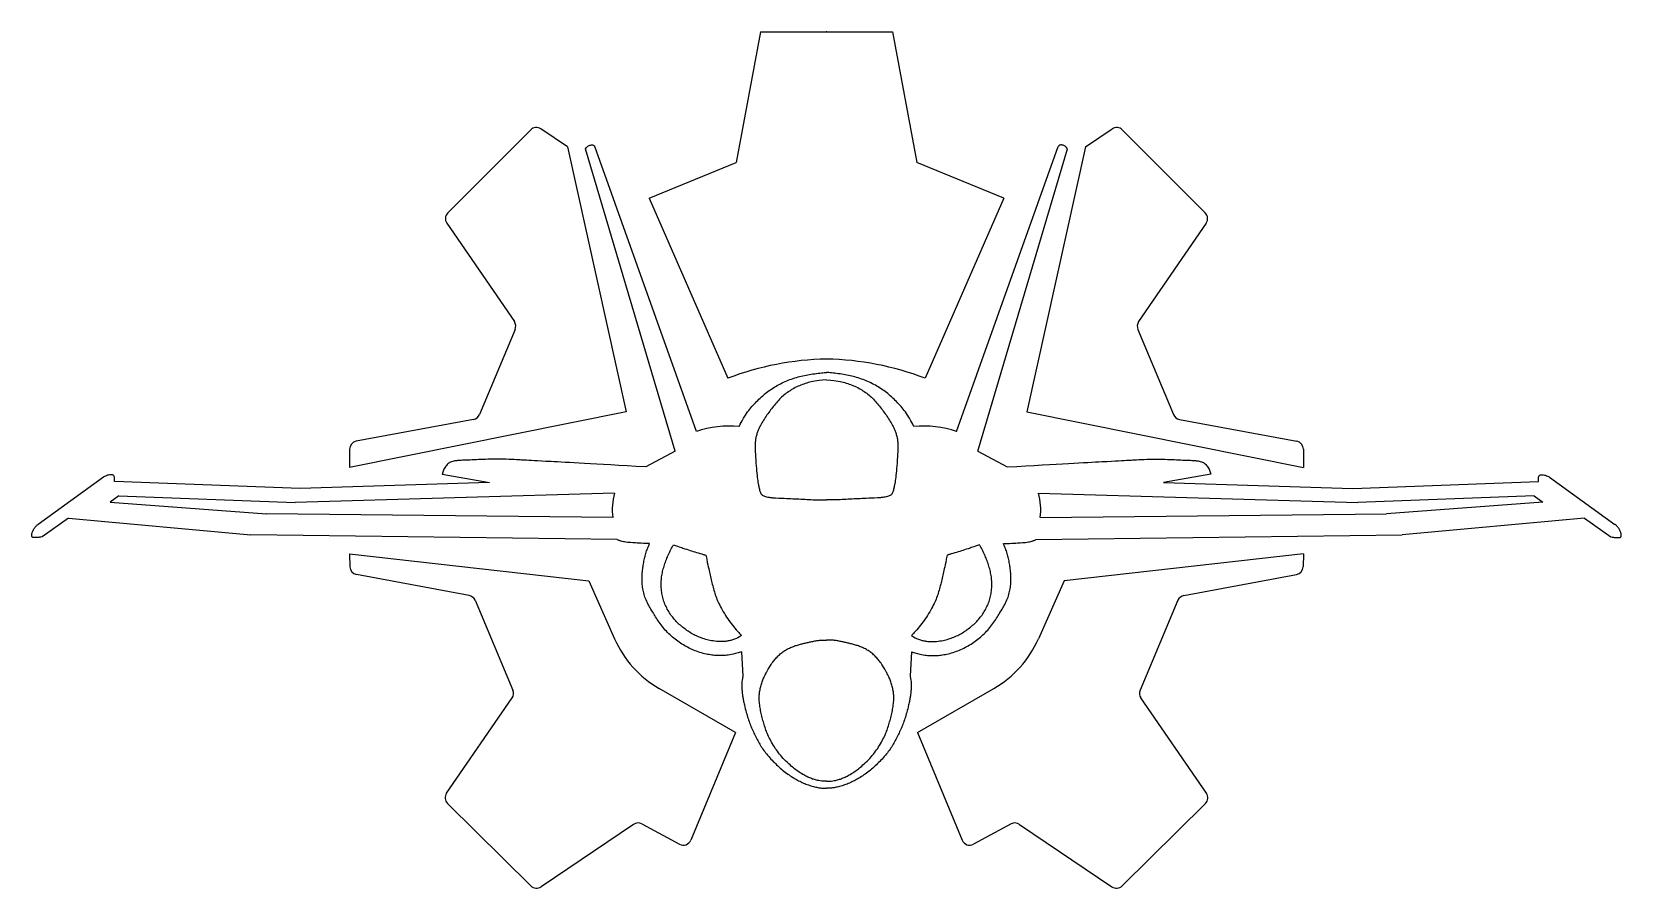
# Model space of a CAD drawing. Header units: millimetres. Extents: x 8001 to 31110, y 282 to 17125.
# Drawn here: x 14428 to 21919, y 13086 to 17125 of the extents above; entities that cross this region are included whole.
import ezdxf

# ---------------------------------------------------------------- set-up
doc = ezdxf.new("R2010")
doc.units = ezdxf.units.MM

msp = doc.modelspace()

# ---------------------------------------------------------------- linework, layer by layer
at = {"color": 7, "linetype": 'Continuous'}
for p, q in [((17862.26613, 17124.86303), (17748.20068, 16508.01323)), ((17862.26613, 17124.86303), (18484.74428, 17124.86303)), ((18484.74428, 17124.86303), (18598.80973, 16508.01323)), ((16779.38218, 16662.56288), (16388.42544, 16270.67302)), ((16953.5236, 16582.64398), (16827.60859, 16667.27538)), ((19393.48681, 16582.64398), (19519.40182, 16667.27538)), ((19567.62824, 16662.56288), (19958.58497, 16270.67302)), ((16953.5236, 16582.64398), (17228.83532, 15333.32062)), ((17460.19429, 15147.64822), (17037.90266, 16573.50071)), ((17560.79536, 15240.46963), (17081.30289, 16584.28306)), ((18786.21505, 15240.46963), (19265.70752, 16584.28306)), ((18886.81613, 15147.64822), (19309.10775, 16573.50071)), ((19393.48681, 16582.64398), (19118.17509, 15333.32062)), ((17337.38976, 16340.40496), (17748.20068, 16508.01323)), ((19009.62065, 16340.40496), (18598.80973, 16508.01323)), ((17337.38976, 16340.40496), (17709.29391, 15491.38798)), ((19009.62065, 16340.40496), (18637.7165, 15491.38798)), ((16383.97678, 16222.2168), (16702.35155, 15757.95022)), ((19963.03363, 16222.2168), (19644.65887, 15757.95022)), ((16706.06897, 15721.67632), (16537.78208, 15320.12184)), ((19640.94145, 15721.67632), (19809.22833, 15320.12184)), ((17228.83532, 15333.32062), (15926.30245, 15070.46007)), ((16509.66195, 15297.40025), (15957.38364, 15193.88752)), ((19118.17509, 15333.32062), (20420.70796, 15070.46007)), ((19837.34847, 15297.40025), (20389.62677, 15193.88752)), ((15926.30245, 15156.4396), (15926.30245, 15070.46007)), ((17460.19429, 15147.64822), (17321.68227, 15072.91837)), ((18886.81613, 15147.64822), (19025.32814, 15072.91837)), ((20420.70796, 15156.4396), (20420.70796, 15070.46007)), ((14766.00207, 15025.29088), (14457.97826, 14801.89896)), ((15693.28611, 14971.7769), (14817.462, 15004.34259)), ((16585.72656, 15000.08549), (15693.28611, 14971.7769)), ((16362.4628, 15038.16105), (16585.72656, 15000.08549)), ((19984.54762, 15038.16105), (19761.28385, 15000.08549)), ((19761.28385, 15000.08549), (20653.7243, 14971.7769)), ((20653.7243, 14971.7769), (21529.54841, 15004.34259)), ((21581.00834, 15025.29088), (21889.03215, 14801.89896)), ((14837.83934, 14936.81455), (14797.99195, 14906.68753)), ((14797.99195, 14906.68753), (15533.75325, 14852.09013)), ((14837.83934, 14936.81455), (15669.81721, 14905.56488)), ((17175.00254, 14949.53614), (15669.81721, 14905.56488)), ((19172.00788, 14949.53614), (20677.1932, 14905.56488)), ((21509.17108, 14936.81455), (20677.1932, 14905.56488)), ((21549.01846, 14906.68753), (20813.25716, 14852.09013)), ((21509.17108, 14936.81455), (21549.01846, 14906.68753)), ((17166.14232, 14834.44621), (15533.75325, 14852.09013)), ((19180.86809, 14834.44621), (20813.25716, 14852.09013)), ((14600.96033, 14830.93645), (14477.03881, 14743.01269)), ((14600.96033, 14830.93645), (15459.98521, 14753.10404)), ((21746.05009, 14830.93645), (20887.0252, 14753.10404)), ((21746.05009, 14830.93645), (21869.97161, 14743.01269)), ((17187.71461, 14730.33047), (15459.98521, 14753.10404)), ((19159.29581, 14730.33047), (20887.0252, 14753.10404)), ((15926.30245, 14663.32039), (17053.49886, 14535.44122)), ((15926.30245, 14663.32039), (15927.61098, 14602.47396)), ((20420.70796, 14663.32039), (19293.51155, 14535.44122)), ((20420.70796, 14663.32039), (20419.39943, 14602.47396)), ((16489.00989, 14467.07992), (15958.72656, 14565.83714)), ((17053.49886, 14535.44122), (17175.00254, 14261.90632)), ((19293.51155, 14535.44122), (19172.00788, 14261.90632)), ((19858.00052, 14467.07992), (20388.28385, 14565.83714)), ((16517.14977, 14444.4061), (16695.51595, 14020.69183)), ((19829.86064, 14444.4061), (19651.49446, 14020.69183)), ((17773.10733, 14201.81118), (17779.34651, 14086.22713)), ((18573.90308, 14201.81118), (18567.66391, 14086.22713)), ((17744.6357, 13820.26484), (17384.85923, 14028.42058)), ((18602.37471, 13820.26484), (18962.15118, 14028.42058)), ((16383.14606, 13535.02353), (16691.80443, 13984.33651)), ((19963.86435, 13535.02353), (19655.20598, 13984.33651)), ((17744.6357, 13820.26484), (17534.14297, 13313.1643)), ((18602.37471, 13820.26484), (18812.86744, 13313.1643)), ((16387.73574, 13486.38372), (16780.26332, 13097.51607)), ((19959.27467, 13486.38372), (19566.7471, 13097.51607)), ((17264.44691, 13387.58586), (16828.40577, 13093.01187)), ((17303.83828, 13389.56095), (17480.89088, 13294.22493)), ((19043.17213, 13389.56095), (18866.11953, 13294.22493)), ((19082.5635, 13387.58586), (19518.60465, 13093.01187))]:
    msp.add_line(p, q, dxfattribs=at)
for centre, radius, start, end in [((16806.35504, 16635.65424), 38.1, 56.093723012, 135.068294453), ((19540.65538, 16635.65424), 38.1, 44.931705547, 123.906276988), ((16415.3983, 16243.76438), 38.1, 135.068294453, 214.440712905), ((19931.61211, 16243.76438), 38.1, 325.559287095, 44.931705547), ((16670.93003, 15736.40264), 38.1, 337.261999983, 34.440712905), ((19676.08039, 15736.40264), 38.1, 145.559287095, 202.738000017), ((18197.21236, 14216.79607), 1364.78898, 90.995310182, 110.947029089), ((18149.79805, 14216.79607), 1364.78898, 69.052970911, 89.004689818), ((16502.64314, 15334.84816), 38.1, 280.615701662, 337.261999983), ((19844.36727, 15334.84816), 38.1, 202.738000017, 259.384298338), ((17717.16337, 14774.36164), 491.63768, 84.822364755, 108.545363461), ((18629.84704, 14774.36164), 491.63768, 71.454636539, 95.177635245), ((15964.40245, 15156.4396), 38.1, 100.615701662, 180), ((20382.60796, 15156.4396), 38.1, 0, 79.384298338), ((17455.32584, 14870.06939), 291.36939, 164.172894535, 187.022621964), ((18891.68457, 14870.06939), 291.36939, 352.977378036, 15.827105465), ((15965.70217, 14603.29312), 38.1, 181.231977403, 259.450388429), ((20381.30824, 14603.29312), 38.1, 280.549611571, 358.768022597), ((16482.03428, 14429.62393), 38.1, 22.829079732, 79.450388429), ((19864.97613, 14429.62393), 38.1, 100.549611571, 157.170920268), ((17639.26125, 14468.12914), 508, 203.950699644, 239.947629723), ((18707.74917, 14468.12914), 508, 300.052370277, 336.049300356), ((16660.40047, 14005.90967), 38.1, 325.512637154, 22.829079732), ((19686.60995, 14005.90967), 38.1, 157.170920268, 214.487362846), ((16414.55003, 13513.45038), 38.1, 145.512637154, 225.268362344), ((19932.46038, 13513.45038), 38.1, 314.731637656, 34.487362846), ((17285.77508, 13356.015), 38.1, 61.699244234, 124.041570966), ((19061.23534, 13356.015), 38.1, 55.958429034, 118.300755766), ((17498.95408, 13327.77088), 38.1, 241.699244234, 337.457115885), ((18848.05633, 13327.77088), 38.1, 202.542884115, 298.300755766), ((16807.0776, 13124.58273), 38.1, 225.268362344, 304.041570966), ((19539.93281, 13124.58273), 38.1, 235.958429034, 314.731637656)]:
    msp.add_arc(centre, radius, start, end, dxfattribs=at)
for points, knots in [([(17037.90198, 16573.50071), (17042.32087, 16577.62135), (17046.73148, 16582.85655), (17051.54438, 16587.67994), (17057.16944, 16590.56514), (17063.6787, 16590.99585), (17069.7396, 16591.25564), (17072.48609, 16591.08614), (17075.35736, 16589.93545), (17078.61163, 16587.17945), (17080.15247, 16585.39705), (17081.16877, 16584.18701), (17081.26794, 16584.09979), (17081.31947, 16584.07394), (17081.33236, 16584.07494), (17081.3414, 16584.08223), (17081.34744, 16584.10531), (17081.34567, 16584.13415), (17081.30289, 16584.28306), (17081.32094, 16584.23395), (17081.30289, 16584.28306)], [0, 0, 0, 0, 0.113826941, 0.2427903708, 0.3711582283, 0.4902564094, 0.6131536713, 0.7274406087, 0.7792807434, 0.8375551499, 0.9178944637, 0.9622810342, 0.9920509738, 0.9945389106, 0.9956250562, 0.9958686239, 0.9960873552, 0.9965369074, 0.9970812043, 1, 1, 1, 1]), ([(19309.10407, 16573.50071), (19304.68954, 16577.62135), (19300.27893, 16582.85655), (19295.46604, 16587.67994), (19289.84097, 16590.56514), (19283.33171, 16590.99585), (19277.27082, 16591.25564), (19274.52432, 16591.08614), (19271.65305, 16589.93545), (19268.39878, 16587.17945), (19266.85795, 16585.39705), (19265.84164, 16584.18701), (19265.74248, 16584.09979), (19265.69094, 16584.07394), (19265.67805, 16584.07494), (19265.66901, 16584.08223), (19265.66297, 16584.10531), (19265.66475, 16584.13415), (19265.70752, 16584.28306), (19265.68947, 16584.23395), (19265.70752, 16584.28306)], [0, 0, 0, 0, 0.11377377037, 0.24274493802, 0.37112049761, 0.4902258246, 0.61313046037, 0.72742425505, 0.77926750022, 0.83754540317, 0.91788953739, 0.96227877102, 0.99205049686, 0.99453858295, 0.99562479373, 0.99586837603, 0.9960871204, 0.99653669963, 0.99708102917, 1, 1, 1, 1]), ([(17761.52908, 15263.99329), (17775.83752, 15292.58435), (17792.60062, 15319.77897), (17811.5503, 15345.5551), (17832.41689, 15369.89071), (17854.93112, 15392.76346), (17878.45036, 15413.73049), (17903.30714, 15433.03049), (17929.46284, 15450.46683), (17956.87616, 15465.8462), (17986.01661, 15479.32391), (18016.10635, 15490.58895), (18046.90821, 15499.67345), (18078.19435, 15506.64329), (18109.80673, 15511.8181), (18141.61906, 15515.63279), (18173.50521, 15518.52285), (18162.87091, 15517.61792), (18173.50521, 15518.52285)], [0, 0, 0, 0, 0.0626403026, 0.1252305947, 0.1879112988, 0.2507185664, 0.3135996321, 0.37533225, 0.4369895294, 0.4985782042, 0.5601627687, 0.6230670635, 0.6860164837, 0.7489350858, 0.8117351559, 0.8744961003, 0.937270954, 1, 1, 1, 1]), ([(18585.47889, 15263.99329), (18571.17289, 15292.58435), (18554.40979, 15319.77897), (18535.46012, 15345.5551), (18514.59352, 15369.89071), (18492.0793, 15392.76346), (18468.56005, 15413.73049), (18443.70328, 15433.03049), (18417.54757, 15450.46683), (18390.13425, 15465.8462), (18360.99381, 15479.32391), (18330.90407, 15490.58895), (18300.1022, 15499.67345), (18268.81606, 15506.64329), (18237.20368, 15511.8181), (18205.39135, 15515.63279), (18173.50521, 15518.52285), (18184.1395, 15517.61792), (18173.50521, 15518.52285)], [0, 0, 0, 0, 0.0626382906, 0.125228717, 0.1879095557, 0.250716958, 0.3135981587, 0.3753309091, 0.4369883209, 0.4985771279, 0.5601618246, 0.6230662544, 0.6860158097, 0.7489345469, 0.8117347518, 0.8744958309, 0.9372708193, 1, 1, 1, 1]), ([(18173.50494, 15484.21012), (18144.37631, 15482.48076), (18115.56687, 15478.04022), (18087.23824, 15471.09866), (18059.55413, 15461.85941), (18032.74022, 15450.34633), (18007.53521, 15436.66221), (17983.75137, 15420.55311), (17961.72871, 15402.1605), (17941.76459, 15381.67634), (17923.1903, 15359.2052), (17905.5391, 15335.88588), (17888.47062, 15312.12528), (17872.57546, 15287.64385), (17858.54071, 15262.09088), (17850.6922, 15244.61413), (17844.25982, 15226.53678), (17839.71491, 15207.98888), (17837.45589, 15189.10729), (17837.05539, 15170.0215), (17837.60843, 15150.85674), (17839.32637, 15107.4982), (17843.15484, 15064.27642), (17847.66961, 15021.0245), (17850.59565, 14999.65722), (17854.45188, 14978.50537), (17859.80731, 14957.09644), (17862.82942, 14949.42411), (17867.47214, 14942.98716), (17874.03017, 14938.23511), (17881.66354, 14934.81614), (17892.18067, 14931.65374), (17902.80369, 14929.63088), (17913.51779, 14928.33408), (17950.64225, 14926.09664), (17987.77868, 14924.26833), (18024.93906, 14923.07555), (18062.04566, 14920.81608), (18099.1374, 14918.42543), (18136.32348, 14917.95434), (18173.50521, 14917.96415), (18161.11275, 14917.96259), (18173.50521, 14917.96415)], [0, 0, 0, 0, 0.0279985715, 0.0559681059, 0.0839539996, 0.1119576034, 0.1399573148, 0.1674762946, 0.195039182, 0.2225705031, 0.2500161071, 0.2779898279, 0.3060522554, 0.3341235924, 0.3621308595, 0.3901041162, 0.4084866782, 0.4268975282, 0.445221022, 0.4634673959, 0.4817845301, 0.5001810621, 0.5418168838, 0.5834512136, 0.6251775713, 0.6458711394, 0.6665011954, 0.6876763413, 0.6955885789, 0.7032038406, 0.7109747133, 0.7190001662, 0.7295378404, 0.7399139478, 0.750269319, 0.7859554413, 0.8216315674, 0.8573058751, 0.8929761628, 0.9286400968, 0.9643235644, 1, 1, 1, 1]), ([(18173.50494, 15484.21012), (18202.6341, 15482.48076), (18231.44354, 15478.04022), (18259.77217, 15471.09866), (18287.45628, 15461.85941), (18314.27019, 15450.34633), (18339.4752, 15436.66221), (18363.25904, 15420.55311), (18385.2817, 15402.1605), (18405.24582, 15381.67634), (18423.82012, 15359.2052), (18441.47132, 15335.88588), (18458.53979, 15312.12528), (18474.43495, 15287.64385), (18488.4697, 15262.09088), (18496.31821, 15244.61413), (18502.75059, 15226.53678), (18507.2955, 15207.98888), (18509.55452, 15189.10729), (18509.95502, 15170.0215), (18509.40199, 15150.85674), (18507.68404, 15107.4982), (18503.85558, 15064.27642), (18499.3408, 15021.0245), (18496.41476, 14999.65722), (18492.55853, 14978.50537), (18487.20311, 14957.09644), (18484.18099, 14949.42411), (18479.53827, 14942.98716), (18472.98024, 14938.23511), (18465.34687, 14934.81614), (18454.82975, 14931.65374), (18444.20672, 14929.63088), (18433.49262, 14928.33408), (18396.36816, 14926.09664), (18359.23173, 14924.26833), (18322.07135, 14923.07555), (18284.96475, 14920.81608), (18247.87301, 14918.42543), (18210.68694, 14917.95434), (18173.50521, 14917.96415), (18185.89766, 14917.96259), (18173.50521, 14917.96415)], [0, 0, 0, 0, 0.027999075, 0.0559685949, 0.0839544741, 0.1119580634, 0.1399577603, 0.1674767259, 0.1950395989, 0.2225709058, 0.2500164956, 0.2779902019, 0.3060526149, 0.3341239373, 0.3621311899, 0.3901044321, 0.4084869846, 0.4268978251, 0.4452213093, 0.4634676739, 0.4817847986, 0.500181321, 0.5418171212, 0.5834514294, 0.6251777654, 0.6458713228, 0.6665013681, 0.6876765031, 0.6955887366, 0.7032039944, 0.710974863, 0.7190003118, 0.7295379805, 0.7399140825, 0.7502694484, 0.7859555522, 0.8216316598, 0.8573059491, 0.8929762182, 0.9286401337, 0.9643235829, 1, 1, 1, 1]), ([(17321.68113, 15072.91837), (17073.60336, 15087.20111), (16825.51532, 15100.66846), (16775.88758, 15103.34198), (16726.24893, 15106.08466), (16676.5962, 15108.76423), (16626.92805, 15110.26234), (16577.24732, 15109.35884), (16535.85997, 15107.38803), (16494.51321, 15105.52093), (16453.1168, 15103.99357), (16442.7293, 15103.43599), (16432.36948, 15102.5743), (16422.09157, 15101.19163), (16411.94978, 15099.07113), (16402.00884, 15095.98616), (16392.8667, 15091.21523), (16385.31256, 15084.12674), (16378.8503, 15075.89051), (16373.19679, 15067.21736), (16368.48203, 15058.07902), (16364.85452, 15048.41407), (16362.4628, 15038.16105), (16363.1644, 15041.60513), (16362.4628, 15038.16105)], [0, 0, 0, 0, 0.24991956402, 0.49980364874, 0.54978955415, 0.59979021268, 0.64980153794, 0.69977844066, 0.74975352535, 0.79142638664, 0.83305362395, 0.87471675098, 0.88517911758, 0.89563457587, 0.90606479512, 0.91648556102, 0.92695411821, 0.93732565983, 0.9477444499, 0.95827356385, 0.96868623522, 0.97902835745, 0.98941108871, 1, 1, 1, 1]), ([(19025.32493, 15072.91837), (19273.40705, 15087.20111), (19521.4951, 15100.66846), (19571.12283, 15103.34198), (19620.76149, 15106.08466), (19670.41421, 15108.76423), (19720.08237, 15110.26234), (19769.76309, 15109.35884), (19811.15045, 15107.38803), (19852.4972, 15105.52093), (19893.89361, 15103.99357), (19904.28112, 15103.43599), (19914.64093, 15102.5743), (19924.91885, 15101.19163), (19935.06063, 15099.07113), (19945.00157, 15095.98616), (19954.14372, 15091.21523), (19961.69785, 15084.12674), (19968.16012, 15075.89051), (19973.81362, 15067.21736), (19978.52839, 15058.07902), (19982.15589, 15048.41407), (19984.54762, 15038.16105), (19983.84601, 15041.60513), (19984.54762, 15038.16105)], [0, 0, 0, 0, 0.2499228443, 0.4998058363, 0.5497915231, 0.5997919629, 0.6498030695, 0.6997797536, 0.7497546198, 0.7914272988, 0.8330543541, 0.8747172989, 0.8851796197, 0.8956350323, 0.9060652059, 0.9164859263, 0.9269544377, 0.9373259339, 0.9477446784, 0.9582737463, 0.9686863722, 0.9790284492, 0.989411135, 1, 1, 1, 1]), ([(14817.46184, 15004.34259), (14817.60958, 15010.9818), (14818.25791, 15017.77448), (14818.08974, 15024.51243), (14816.63615, 15029.40331), (14813.64076, 15033.66932), (14809.26988, 15035.95789), (14804.19422, 15036.3947), (14794.19031, 15035.90002), (14784.36191, 15033.57137), (14774.8928, 15029.85999), (14766.00207, 15025.29088), (14768.93734, 15026.87414), (14766.00207, 15025.29088)], [0, 0, 0, 0, 0.0821574806, 0.1665752578, 0.2499599433, 0.3130833505, 0.3775712658, 0.4386096073, 0.5016353268, 0.6255501748, 0.7505088461, 0.8763330325, 1, 1, 1, 1]), ([(21529.5478, 15004.34259), (21529.40083, 15010.9818), (21528.7525, 15017.77448), (21528.92067, 15024.51243), (21530.37426, 15029.40331), (21533.36966, 15033.66932), (21537.74054, 15035.95789), (21542.81619, 15036.3947), (21552.8201, 15035.90002), (21562.6485, 15033.57137), (21572.11761, 15029.85999), (21581.00834, 15025.29088), (21578.07307, 15026.87414), (21581.00834, 15025.29088)], [0, 0, 0, 0, 0.0821572842, 0.1665750795, 0.2499597829, 0.3130832036, 0.3775711327, 0.4386094872, 0.5016352202, 0.6255500947, 0.7505087928, 0.876333006, 1, 1, 1, 1]), ([(14477.03879, 14743.01269), (14466.9784, 14741.31123), (14457.72886, 14740.12415), (14448.35806, 14739.60421), (14442.6838, 14739.66226), (14436.57735, 14740.05001), (14433.65273, 14740.59635), (14431.17997, 14741.63549), (14429.4425, 14743.36634), (14428.55891, 14745.83626), (14428.18233, 14752.36264), (14428.56745, 14758.53281), (14429.98004, 14764.32963), (14432.9982, 14770.88407), (14436.6775, 14777.30315), (14440.8482, 14784.52928), (14445.35949, 14791.34087), (14450.85498, 14797.28255), (14457.97826, 14801.89896), (14455.50296, 14800.48884), (14457.97826, 14801.89896)], [0, 0, 0, 0, 0.0865885568, 0.1657272854, 0.245373594, 0.2935298973, 0.3454558282, 0.3707046002, 0.3934669707, 0.4142795725, 0.4365411122, 0.4920184255, 0.544482661, 0.5951160952, 0.6563532813, 0.7191419662, 0.7899467909, 0.8592807166, 0.9279646882, 1, 1, 1, 1]), ([(21869.97138, 14743.01269), (21880.03202, 14741.31123), (21889.28155, 14740.12415), (21898.65235, 14739.60421), (21904.32661, 14739.66226), (21910.43306, 14740.05001), (21913.35769, 14740.59635), (21915.83045, 14741.63549), (21917.56791, 14743.36634), (21918.45151, 14745.83626), (21918.82808, 14752.36264), (21918.44296, 14758.53281), (21917.03037, 14764.32963), (21914.01221, 14770.88407), (21910.33291, 14777.30315), (21906.16222, 14784.52928), (21901.65092, 14791.34087), (21896.15543, 14797.28255), (21889.03215, 14801.89896), (21891.50746, 14800.48884), (21889.03215, 14801.89896)], [0, 0, 0, 0, 0.0865904122, 0.16572898, 0.2453751269, 0.2935313324, 0.3454571578, 0.3707058785, 0.3934682028, 0.4142807623, 0.4365422568, 0.4920194574, 0.5444835863, 0.5951169176, 0.6563539794, 0.7191425367, 0.7899472176, 0.8592810025, 0.9279648346, 1, 1, 1, 1]), ([(17339.8162, 14711.40857), (17296.57645, 14712.86555), (17253.438, 14715.48461), (17234.46416, 14717.26682), (17215.66101, 14720.15772), (17208.42581, 14721.97875), (17201.25298, 14724.13503), (17194.17003, 14726.62011), (17187.71461, 14730.33047), (17189.81771, 14728.98908), (17187.71461, 14730.33047)], [0, 0, 0, 0, 0.280088682, 0.5598769721, 0.683252347, 0.8064123943, 0.8547131607, 0.9032022361, 0.9517969662, 1, 1, 1, 1]), ([(17356.23466, 14387.05676), (17340.95154, 14409.63619), (17327.99332, 14433.65727), (17317.62051, 14458.88864), (17310.09249, 14485.09854), (17305.52504, 14512.00597), (17303.7513, 14539.23309), (17304.49077, 14566.47064), (17306.95485, 14591.36353), (17310.7076, 14616.13499), (17315.53972, 14640.70213), (17321.74967, 14664.89363), (17329.71609, 14688.5242), (17339.81759, 14711.40857), (17336.2966, 14703.84293), (17339.81759, 14711.40857)], [0, 0, 0, 0, 0.0799648653, 0.1600116222, 0.2400201837, 0.3199972032, 0.4000409132, 0.4800626523, 0.5599751637, 0.6333385364, 0.7068179222, 0.780249628, 0.853499461, 0.9266362209, 1, 1, 1, 1]), ([(17773.10668, 14277.67629), (17758.69318, 14268.57815), (17743.32253, 14261.37501), (17727.21554, 14255.94544), (17710.59239, 14252.16801), (17693.67322, 14249.9213), (17676.64636, 14249.09103), (17649.89708, 14250.42458), (17623.42764, 14254.67646), (17597.53158, 14261.5143), (17573.02974, 14270.46163), (17549.35619, 14281.52571), (17526.6258, 14294.56784), (17504.95355, 14309.44934), (17484.49293, 14326.04754), (17465.49521, 14344.28032), (17448.22692, 14364.07194), (17432.95459, 14385.34662), (17419.94475, 14408.02862), (17409.44773, 14432.02169), (17401.5797, 14457.06018), (17396.39055, 14482.79471), (17393.92973, 14508.87533), (17394.2417, 14534.95556), (17397.20495, 14560.80578), (17402.49673, 14586.33796), (17409.78219, 14611.47263), (17418.72649, 14636.13028), (17428.99478, 14660.23143), (17440.25222, 14683.69657), (17452.16396, 14706.44623), (17448.14049, 14698.89017), (17452.16396, 14706.44623)], [0, 0, 0, 0, 0.0232881694, 0.0464806376, 0.0697041986, 0.0929952981, 0.1163147555, 0.1396060589, 0.1761987876, 0.2128273842, 0.2494216278, 0.2850605121, 0.3207636644, 0.356569061, 0.3924884019, 0.4284853871, 0.4644619072, 0.5003489163, 0.5361305499, 0.5718566421, 0.6076382435, 0.6434974078, 0.6793659819, 0.7151579934, 0.7507937661, 0.7863440062, 0.8219698081, 0.8577246423, 0.893562158, 0.929355442, 0.9649143095, 1, 1, 1, 1]), ([(17452.16285, 14706.44623), (17480.30113, 14695.94862), (17508.81426, 14686.52682), (17537.45911, 14677.48169), (17571.21432, 14666.82918), (17605.20315, 14656.95499), (17593.8522, 14660.1758), (17605.20315, 14656.95499)], [0, 0, 0, 0, 0.1866643595, 0.3733086288, 0.5600122231, 0.7800127029, 1, 1, 1, 1]), ([(18573.90128, 14277.67629), (18588.31723, 14268.57815), (18603.68788, 14261.37501), (18619.79487, 14255.94544), (18636.41802, 14252.16801), (18653.33719, 14249.9213), (18670.36405, 14249.09103), (18697.11334, 14250.42458), (18723.58277, 14254.67646), (18749.47883, 14261.5143), (18773.98067, 14270.46163), (18797.65422, 14281.52571), (18820.38461, 14294.56784), (18842.05686, 14309.44934), (18862.51748, 14326.04754), (18881.5152, 14344.28032), (18898.78349, 14364.07194), (18914.05582, 14385.34662), (18927.06566, 14408.02862), (18937.56268, 14432.02169), (18945.43072, 14457.06018), (18950.61986, 14482.79471), (18953.08068, 14508.87533), (18952.76871, 14534.95556), (18949.80546, 14560.80578), (18944.51368, 14586.33796), (18937.22822, 14611.47263), (18928.28392, 14636.13028), (18918.01563, 14660.23143), (18906.75819, 14683.69657), (18894.84645, 14706.44623), (18898.86992, 14698.89017), (18894.84645, 14706.44623)], [0, 0, 0, 0, 0.0232909321, 0.0464833347, 0.06970683, 0.0929978636, 0.116317255, 0.1396084926, 0.1762011178, 0.2128296108, 0.2494237508, 0.2850625343, 0.3207655856, 0.3565708809, 0.3924901203, 0.4284870037, 0.464463422, 0.5003503296, 0.536131862, 0.5718578532, 0.6076393534, 0.6434984162, 0.6793668888, 0.7151587991, 0.750794471, 0.7863446105, 0.8219703117, 0.8577250448, 0.8935624591, 0.9293556419, 0.9649144087, 1, 1, 1, 1]), ([(18894.84321, 14706.44623), (18866.70928, 14695.94862), (18838.19616, 14686.52682), (18809.55131, 14677.48169), (18775.79609, 14666.82918), (18741.80727, 14656.95499), (18753.15822, 14660.1758), (18741.80727, 14656.95499)], [0, 0, 0, 0, 0.1866437303, 0.3732927335, 0.5600010633, 0.7800071232, 1, 1, 1, 1]), ([(18990.77521, 14387.05676), (19006.05887, 14409.63619), (19019.01709, 14433.65727), (19029.3899, 14458.88864), (19036.91792, 14485.09854), (19041.48538, 14512.00597), (19043.25911, 14539.23309), (19042.51964, 14566.47064), (19040.05556, 14591.36353), (19036.30281, 14616.13499), (19031.47069, 14640.70213), (19025.26074, 14664.89363), (19017.29432, 14688.5242), (19007.19282, 14711.40857), (19010.71382, 14703.84293), (19007.19282, 14711.40857)], [0, 0, 0, 0, 0.0799656833, 0.1600123689, 0.2400208593, 0.3199978077, 0.4000414466, 0.4800631145, 0.5599755549, 0.6333388624, 0.7068181828, 0.7802498233, 0.8534995912, 0.9266362861, 1, 1, 1, 1]), ([(19007.18986, 14711.40857), (19050.43396, 14712.86555), (19093.57242, 14715.48461), (19112.54625, 14717.26682), (19131.3494, 14720.15772), (19138.5846, 14721.97875), (19145.75743, 14724.13503), (19152.84039, 14726.62011), (19159.29581, 14730.33047), (19157.1927, 14728.98908), (19159.29581, 14730.33047)], [0, 0, 0, 0, 0.2801089692, 0.5598893749, 0.683261273, 0.8064178496, 0.8547172549, 0.9032049639, 0.9517983246, 1, 1, 1, 1]), ([(17605.20278, 14656.95499), (17610.71382, 14627.89185), (17616.7762, 14598.95849), (17623.25801, 14570.1138), (17630.02702, 14541.31668), (17636.99065, 14512.53965), (17644.69658, 14483.9754), (17654.18998, 14455.98987), (17665.88888, 14428.80263), (17683.19912, 14395.81901), (17702.84615, 14364.20727), (17724.54191, 14333.97669), (17748.04332, 14305.13159), (17773.10733, 14277.67629), (17764.64445, 14286.73224), (17773.10733, 14277.67629)], [0, 0, 0, 0, 0.0699822994, 0.1399187555, 0.2098607461, 0.2798452935, 0.3498904183, 0.4198831134, 0.4897964789, 0.5598176461, 0.6479430749, 0.7359968689, 0.8240279478, 0.912051473, 1, 1, 1, 1]), ([(18741.80518, 14656.95499), (18736.29659, 14627.89185), (18730.23422, 14598.95849), (18723.7524, 14570.1138), (18716.9834, 14541.31668), (18710.01977, 14512.53965), (18702.31383, 14483.9754), (18692.82044, 14455.98987), (18681.12153, 14428.80263), (18663.8113, 14395.81901), (18644.16426, 14364.20727), (18622.4685, 14333.97669), (18598.96709, 14305.13159), (18573.90308, 14277.67629), (18582.36596, 14286.73224), (18573.90308, 14277.67629)], [0, 0, 0, 0, 0.0699812961, 0.1399178277, 0.2098598937, 0.2798445166, 0.3498897169, 0.4198824875, 0.4897959285, 0.5598171713, 0.6479426951, 0.7359965841, 0.824027758, 0.9120513782, 1, 1, 1, 1]), ([(17773.10668, 14201.81118), (17748.62727, 14193.46664), (17723.4181, 14187.59004), (17697.74884, 14184.12675), (17671.87098, 14183.01432), (17645.98103, 14184.16545), (17620.26379, 14187.48797), (17590.38369, 14194.06237), (17561.15238, 14203.36136), (17532.76091, 14215.22473), (17505.40032, 14229.49226), (17478.74227, 14246.36294), (17453.55589, 14265.39951), (17430.02918, 14286.43026), (17408.34791, 14309.28327), (17388.69788, 14333.78664), (17371.26487, 14359.76844), (17356.23467, 14387.05676), (17361.07809, 14377.86314), (17356.23467, 14387.05676)], [0, 0, 0, 0, 0.05189921078, 0.10384355527, 0.1558215653, 0.20779940263, 0.25980487055, 0.31184133611, 0.37323688755, 0.43479284924, 0.49654066724, 0.55846266057, 0.62177081867, 0.68512581875, 0.74845075563, 0.81166554772, 0.8746953635, 0.93748273211, 1, 1, 1, 1]), ([(18573.90128, 14201.81118), (18598.38314, 14193.46664), (18623.59231, 14187.59004), (18649.26158, 14184.12675), (18675.13943, 14183.01432), (18701.02938, 14184.16545), (18726.74662, 14187.48797), (18756.62672, 14194.06237), (18785.85803, 14203.36136), (18814.24951, 14215.22473), (18841.6101, 14229.49226), (18868.26814, 14246.36294), (18893.45452, 14265.39951), (18916.98123, 14286.43026), (18938.6625, 14309.28327), (18958.31253, 14333.78664), (18975.74554, 14359.76844), (18990.77574, 14387.05676), (18985.93232, 14377.86314), (18990.77574, 14387.05676)], [0, 0, 0, 0, 0.0519036195, 0.1038477224, 0.1558254907, 0.2078030864, 0.2598083125, 0.3118445361, 0.373239802, 0.4347954775, 0.4965430083, 0.5584647137, 0.6217725774, 0.6851272829, 0.7484519253, 0.8116664235, 0.8746959462, 0.9374830228, 1, 1, 1, 1]), ([(17892.0909, 14107.58442), (17902.38753, 14125.94955), (17913.78843, 14143.84547), (17926.39279, 14160.95463), (17940.29842, 14176.95953), (17955.60314, 14191.54264), (17972.07475, 14204.17867), (17989.85917, 14214.89794), (18008.70601, 14223.55727), (18028.27807, 14230.50228), (18046.0647, 14235.71162), (18063.98362, 14240.3261), (18082.00061, 14244.59162), (18100.08861, 14248.72844), (18118.25119, 14252.53024), (18136.51983, 14255.40322), (18154.92701, 14256.7395), (18173.50521, 14255.93119), (18167.31296, 14256.36211), (18173.50521, 14255.93119)], [0, 0, 0, 0, 0.0624566388, 0.1254006584, 0.1884389128, 0.251332518, 0.3140424449, 0.3756254027, 0.4372230288, 0.4987490928, 0.5603546057, 0.6153333271, 0.6702223071, 0.7251454189, 0.7801871112, 0.8352323503, 0.8900905673, 0.944837403, 1, 1, 1, 1]), ([(18454.91706, 14107.58442), (18444.62288, 14125.94955), (18433.22198, 14143.84547), (18420.61762, 14160.95463), (18406.712, 14176.95953), (18391.40727, 14191.54264), (18374.93566, 14204.17867), (18357.15124, 14214.89794), (18338.3044, 14223.55727), (18318.73234, 14230.50228), (18300.94571, 14235.71162), (18283.0268, 14240.3261), (18265.0098, 14244.59162), (18246.92181, 14248.72844), (18228.75923, 14252.53024), (18210.49059, 14255.40322), (18192.08341, 14256.7395), (18173.50521, 14255.93119), (18179.69746, 14256.36211), (18173.50521, 14255.93119)], [0, 0, 0, 0, 0.0624533094, 0.1253975525, 0.1884360308, 0.2513298593, 0.314040009, 0.3756231855, 0.4372210303, 0.4987473127, 0.5603530445, 0.6153319611, 0.670221136, 0.7251444429, 0.7801863306, 0.8352317652, 0.890090177, 0.9448372071, 1, 1, 1, 1]), ([(17779.34562, 14086.22713), (17775.62403, 14070.27297), (17773.92919, 14054.113), (17773.82757, 14037.83136), (17774.8848, 14021.51219), (17776.66738, 14005.23947), (17778.88782, 13989.06993), (17781.56329, 13973.0035), (17787.75524, 13943.79177), (17795.32774, 13914.85389), (17803.88351, 13886.16491), (17812.63792, 13860.95292), (17823.00175, 13836.39494), (17834.60554, 13812.34935), (17846.50621, 13788.42378), (17859.0142, 13764.85323), (17873.22253, 13742.27301), (17891.64982, 13718.16858), (17911.80571, 13695.50763), (17932.88787, 13673.71043), (17955.10257, 13653.01746), (17978.58973, 13633.72239), (18003.29816, 13616.01813), (18024.95821, 13602.51631), (18047.41233, 13590.39623), (18070.63419, 13579.81267), (18094.5982, 13570.92631), (18116.28011, 13564.63782), (18138.48342, 13559.93707), (18150.2184, 13558.38517), (18161.90097, 13557.77764), (18173.50521, 13557.89861), (18169.63727, 13557.81224), (18173.50521, 13557.89861)], [0, 0, 0, 0, 0.0224799601, 0.0447762335, 0.0671182753, 0.0895583185, 0.1120212607, 0.134417255, 0.1567671403, 0.1977419743, 0.2387874669, 0.2798676937, 0.3164897643, 0.3530660204, 0.38970233, 0.4263699883, 0.4629852801, 0.4995934296, 0.5412275026, 0.5828432589, 0.6244544212, 0.6661134443, 0.7078233819, 0.7495333527, 0.7845568085, 0.8195702371, 0.8545885766, 0.8896599658, 0.9206378921, 0.9517805129, 0.9680234098, 0.984075847, 1, 1, 1, 1]), ([(18173.50494, 13591.0377), (18154.42395, 13591.24034), (18135.59183, 13593.73799), (18117.10359, 13598.25833), (18099.05399, 13604.52903), (18081.53777, 13612.27776), (18059.55247, 13624.21705), (18038.6503, 13637.80832), (18018.70708, 13652.75931), (17992.88087, 13674.88186), (17968.81044, 13698.90051), (17946.84845, 13724.88863), (17927.24935, 13752.7772), (17910.11556, 13782.27727), (17898.24376, 13806.83096), (17888.04782, 13832.06246), (17879.42823, 13857.83459), (17872.13169, 13884.03162), (17865.89702, 13910.53889), (17860.48005, 13937.24352), (17856.57282, 13964.12938), (17855.80999, 13985.44149), (17857.31816, 14006.80181), (17860.90297, 14028.01788), (17866.36861, 14048.89694), (17873.51925, 14069.24623), (17882.15907, 14088.87297), (17892.09227, 14107.58442), (17888.68482, 14101.39592), (17892.09227, 14107.58442)], [0, 0, 0, 0, 0.0280195875, 0.0559143077, 0.083861589, 0.1119190361, 0.1400436847, 0.1767794358, 0.2133894627, 0.2499889043, 0.2999222348, 0.3498529894, 0.3998146099, 0.4498664678, 0.4999597527, 0.5400068758, 0.5799667496, 0.6198703091, 0.6598015135, 0.6997862208, 0.7397971936, 0.7796903724, 0.8110045336, 0.8424475347, 0.8740422206, 0.9057335198, 0.9374049722, 0.9688931302, 1, 1, 1, 1]), ([(18173.50494, 13591.0377), (18192.58646, 13591.24034), (18211.41858, 13593.73799), (18229.90682, 13598.25833), (18247.95642, 13604.52903), (18265.47264, 13612.27776), (18287.45794, 13624.21705), (18308.36011, 13637.80832), (18328.30333, 13652.75931), (18354.12954, 13674.88186), (18378.19997, 13698.90051), (18400.16196, 13724.88863), (18419.76106, 13752.7772), (18436.89485, 13782.27727), (18448.76666, 13806.83096), (18458.9626, 13832.06246), (18467.58218, 13857.83459), (18474.87872, 13884.03162), (18481.11339, 13910.53889), (18486.53037, 13937.24352), (18490.43759, 13964.12938), (18491.20042, 13985.44149), (18489.69226, 14006.80181), (18486.10744, 14028.01788), (18480.64181, 14048.89694), (18473.49117, 14069.24623), (18464.85134, 14088.87297), (18454.91815, 14107.58442), (18458.32559, 14101.39592), (18454.91815, 14107.58442)], [0, 0, 0, 0, 0.0280203592, 0.0559150573, 0.0838623164, 0.1119197413, 0.1400443675, 0.1767800894, 0.2133900873, 0.2499894998, 0.2999227907, 0.3498535056, 0.3998150865, 0.4498669046, 0.4999601497, 0.540007241, 0.5799670831, 0.6198706109, 0.6598017836, 0.6997864591, 0.7397974002, 0.7796905473, 0.8110046836, 0.8424476598, 0.8740423207, 0.9057335946, 0.9374050219, 0.9688931549, 1, 1, 1, 1]), ([(18567.66044, 14086.22713), (18571.38638, 14070.27297), (18573.08122, 14054.113), (18573.18284, 14037.83136), (18572.12562, 14021.51219), (18570.34304, 14005.23947), (18568.1226, 13989.06993), (18565.44712, 13973.0035), (18559.25517, 13943.79177), (18551.68268, 13914.85389), (18543.1269, 13886.16491), (18534.37249, 13860.95292), (18524.00867, 13836.39494), (18512.40487, 13812.34935), (18500.5042, 13788.42378), (18487.99621, 13764.85323), (18473.78788, 13742.27301), (18455.36059, 13718.16858), (18435.2047, 13695.50763), (18414.12254, 13673.71043), (18391.90784, 13653.01746), (18368.42068, 13633.72239), (18343.71225, 13616.01813), (18322.0522, 13602.51631), (18299.59808, 13590.39623), (18276.37622, 13579.81267), (18252.41221, 13570.92631), (18230.7303, 13564.63782), (18208.52699, 13559.93707), (18196.79201, 13558.38517), (18185.10944, 13557.77764), (18173.50521, 13557.89861), (18177.37314, 13557.81224), (18173.50521, 13557.89861)], [0, 0, 0, 0, 0.022481288, 0.0447775311, 0.0671195426, 0.0895595552, 0.112022467, 0.1344184309, 0.1567682858, 0.1977430641, 0.2387885009, 0.2798686719, 0.3164906928, 0.3530668992, 0.3897031591, 0.4263707675, 0.4629860096, 0.4995941094, 0.5412281258, 0.5828438256, 0.6244549314, 0.6661138979, 0.7078237789, 0.7495336929, 0.7845571011, 0.8195704822, 0.8545887742, 0.8896601157, 0.9206379999, 0.9517805784, 0.9680234533, 0.9840758686, 1, 1, 1, 1])]:
    msp.add_open_spline(points, degree=3, knots=knots, dxfattribs=at)
msp.add_point((18173.50521, 17124.86303), dxfattribs=at)

doc.saveas('drawing.dxf')
